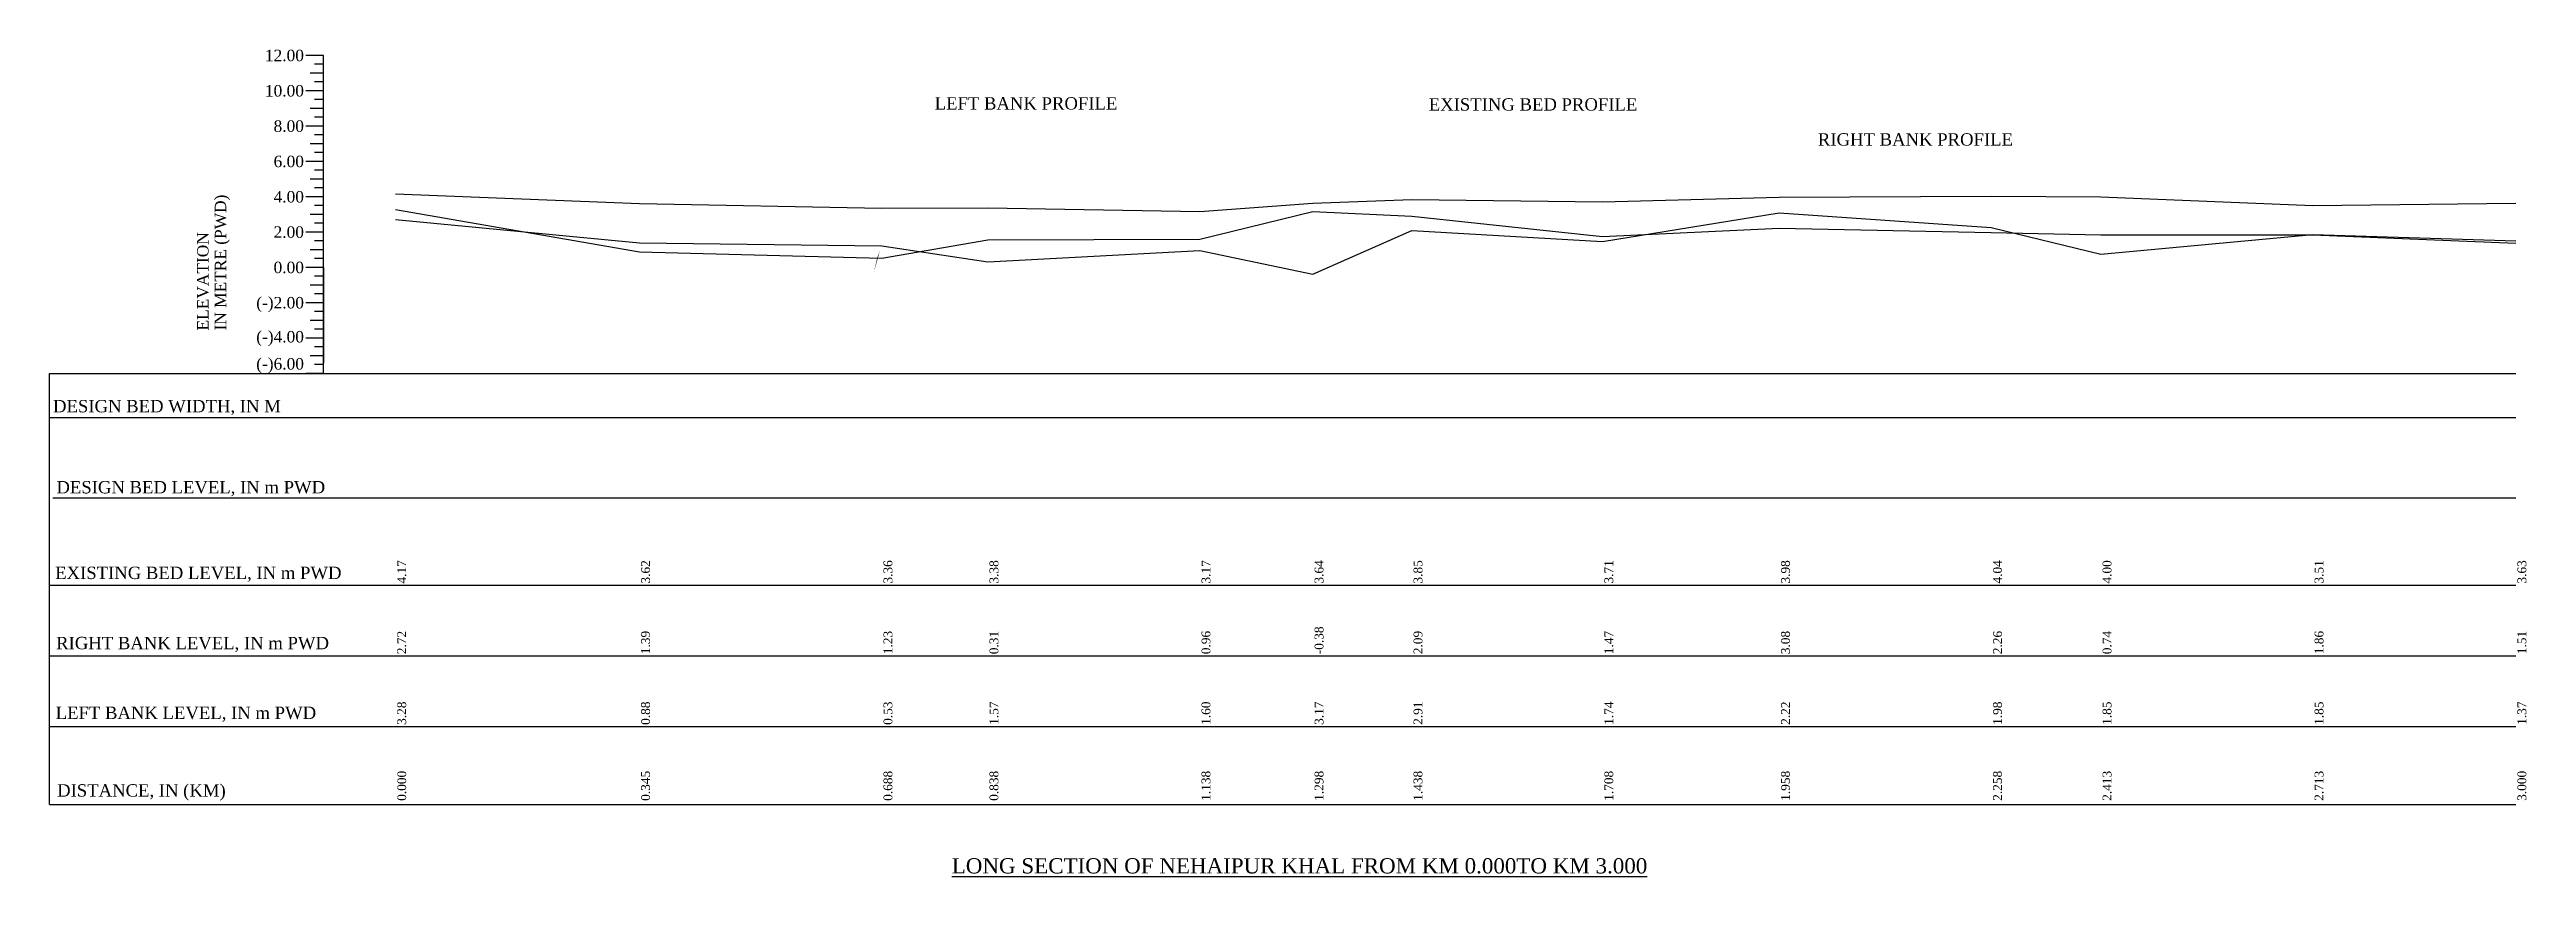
# Model space of a CAD drawing. Header units: metres. Extents: x -148477 to 168932, y -55673 to -2736.
# Drawn here: x -26770.7 to -26630.5, y -18481.3 to -18434.4 of the extents above; entities that cross this region are included whole.
import ezdxf
from ezdxf.enums import TextEntityAlignment as Align

# ---------------------------------------------------------------- set-up
doc = ezdxf.new("R2010")
doc.units = ezdxf.units.M
doc.styles.add('liza', font='times.ttf', dxfattribs={"height": 2})
doc.styles.get("Standard").update_dxf_attribs({"font": 'times.ttf'})

msp = doc.modelspace()

# ---------------------------------------------------------------- texts
at = {"color": 0, "lineweight": 30}
for s, p in [('12.00', (-26756.2616, -18435.095)), ('10.00', (-26756.2616, -18437.095)), ('8.00', (-26756.2616, -18439.095)), ('6.00', (-26756.2616, -18441.095)), ('4.00', (-26756.2616, -18443.095)), ('2.00', (-26756.2616, -18445.095)), ('0.00', (-26756.2616, -18447.095)), ('(-)2.00', (-26756.2616, -18449.095)), ('(-)4.00', (-26756.2616, -18451.02)), ('(-)6.00', (-26756.2616, -18452.5544))]:
    msp.add_text(s, height=0.65, dxfattribs=at).set_placement(p, align=Align.RIGHT)
for s, p in [('IN METRE (PWD)', (-26760.6616, -18450.34)), ('ELEVATION', (-26761.6616, -18450.34))]:
    msp.add_text(s, height=0.65, rotation=90, dxfattribs=at).set_placement(p)
at = {"color": 2, "lineweight": 30, "insert": (-26720.5619, -18437.1345), "char_height": 0.7, "attachment_point": 1}
msp.add_mtext('LEFT BANK PROFILE', dxfattribs=at)
at = {"color": 4, "lineweight": 30, "insert": (-26692.598, -18437.1942), "char_height": 0.7, "attachment_point": 1}
msp.add_mtext('EXISTING BED PROFILE', dxfattribs=at)
at = {"color": 6, "lineweight": 30, "insert": (-26670.5736, -18439.1749), "char_height": 0.7, "attachment_point": 1}
msp.add_mtext('RIGHT BANK PROFILE', dxfattribs=at)
at = {"color": 0, "lineweight": 30, "char_height": 0.7, "attachment_point": 1}
for s, insert in [('DESIGN BED WIDTH, IN M', (-26770.4638, -18454.2759)), ('DESIGN BED LEVEL, IN m PWD', (-26770.2731, -18458.8643)), ('EXISTING BED LEVEL, IN m PWD', (-26770.3439, -18463.7129)), ('RIGHT BANK LEVEL, IN m PWD', (-26770.289, -18467.6878)), ('LEFT BANK LEVEL, IN m PWD', (-26770.3118, -18471.6376)), ('DISTANCE, IN (KM)', (-26770.2335, -18476.0307))]:
    msp.add_mtext(s, dxfattribs=dict(at, insert=insert))
at = {"linetype": 'Continuous', "lineweight": -3, "ltscale": 0.5, "char_height": 0.5, "width": 2.15, "attachment_point": 1, "rotation": 90, "style": 'liza'}
for s, insert in [('4.17', (-26750.9778, -18464.67)), ('3.62', (-26737.1778, -18464.67)), ('3.36', (-26723.4578, -18464.67)), ('3.38', (-26717.4578, -18464.67)), ('3.17', (-26705.4578, -18464.67)), ('3.64', (-26699.0578, -18464.67)), ('3.85', (-26693.4578, -18464.67)), ('3.71', (-26682.6578, -18464.67)), ('3.98', (-26672.6578, -18464.67)), ('4.04', (-26660.6578, -18464.67)), ('4.00', (-26654.4578, -18464.67)), ('3.51', (-26642.4578, -18464.67)), ('3.63', (-26630.9778, -18464.67)), ('2.72', (-26750.9778, -18468.67)), ('1.39', (-26737.1778, -18468.67)), ('1.23', (-26723.4578, -18468.67)), ('0.31', (-26717.4578, -18468.67)), ('0.96', (-26705.4578, -18468.67)), ('-0.38', (-26699.0578, -18468.67)), ('2.09', (-26693.4578, -18468.67)), ('1.47', (-26682.6578, -18468.67)), ('3.08', (-26672.6578, -18468.67)), ('2.26', (-26660.6578, -18468.67)), ('0.74', (-26654.4578, -18468.67)), ('1.86', (-26642.4578, -18468.67)), ('1.51', (-26630.9778, -18468.67)), ('3.28', (-26750.9778, -18472.67)), ('0.88', (-26737.1778, -18472.67)), ('0.53', (-26723.4578, -18472.67)), ('1.57', (-26717.4578, -18472.67)), ('1.60', (-26705.4578, -18472.67)), ('3.17', (-26699.0578, -18472.67)), ('2.91', (-26693.4578, -18472.67)), ('1.74', (-26682.6578, -18472.67)), ('2.22', (-26672.6578, -18472.67)), ('1.98', (-26660.6578, -18472.67)), ('1.85', (-26654.4578, -18472.67)), ('1.85', (-26642.4578, -18472.67)), ('1.37', (-26630.9778, -18472.67)), ('0.000', (-26750.9778, -18476.97)), ('0.345', (-26737.1778, -18476.97)), ('0.688', (-26723.4578, -18476.97)), ('0.838', (-26717.4578, -18476.97)), ('1.138', (-26705.4578, -18476.97)), ('1.298', (-26699.0578, -18476.97)), ('1.438', (-26693.4578, -18476.97)), ('1.708', (-26682.6578, -18476.97)), ('1.958', (-26672.6578, -18476.97)), ('2.258', (-26660.6578, -18476.97)), ('2.413', (-26654.4578, -18476.97)), ('2.713', (-26642.4578, -18476.97)), ('3.000', (-26630.9778, -18476.97))]:
    msp.add_mtext(s, dxfattribs=dict(at, insert=insert))
at = {"color": 0, "linetype": 'ByBlock', "lineweight": 30, "insert": (-26719.5953, -18480.2193), "char_height": 0.861585, "width": 43.932388, "attachment_point": 1}
msp.add_mtext('\\pi-861.6,l861.6,t3.705e+004;{\\LLONG SECTION OF NEHAIPUR KHAL FROM KM 0.000TO KM 3.000}', dxfattribs=at)

# ---------------------------------------------------------------- linework, layer by layer
at = {"color": 0, "lineweight": 30}
for p, q in [((-26755.1616, -18434.77), (-26756.1616, -18434.77)), ((-26755.1616, -18435.27), (-26755.6616, -18435.27)), ((-26755.1616, -18452.77), (-26755.1616, -18434.77)), ((-26755.1616, -18436.77), (-26756.1616, -18436.77)), ((-26755.1616, -18436.77), (-26756.1616, -18436.77)), ((-26755.1616, -18436.77), (-26756.1616, -18436.77)), ((-26755.1616, -18435.77), (-26755.9116, -18435.77)), ((-26755.1616, -18436.27), (-26755.6616, -18436.27)), ((-26755.1616, -18437.77), (-26755.9116, -18437.77)), ((-26755.1616, -18437.27), (-26755.6616, -18437.27)), ((-26755.1616, -18438.27), (-26755.6616, -18438.27)), ((-26755.1616, -18438.77), (-26756.1616, -18438.77)), ((-26755.1616, -18438.77), (-26756.1616, -18438.77)), ((-26755.1616, -18439.77), (-26755.9116, -18439.77)), ((-26755.1616, -18439.77), (-26755.9116, -18439.77)), ((-26755.1616, -18439.27), (-26755.6616, -18439.27)), ((-26755.1616, -18439.27), (-26755.6616, -18439.27)), ((-26755.1616, -18440.77), (-26756.1616, -18440.77)), ((-26755.1616, -18440.27), (-26755.6616, -18440.27)), ((-26755.1616, -18441.77), (-26755.9116, -18441.77)), ((-26755.1616, -18441.27), (-26755.6616, -18441.27)), ((-26755.1616, -18442.27), (-26755.6616, -18442.27)), ((-26755.1616, -18442.77), (-26756.1616, -18442.77)), ((-26755.1616, -18443.77), (-26755.9116, -18443.77)), ((-26755.1616, -18443.27), (-26755.6616, -18443.27)), ((-26755.1616, -18444.77), (-26756.1616, -18444.77)), ((-26755.1616, -18444.27), (-26755.6616, -18444.27)), ((-26755.1616, -18445.27), (-26755.6616, -18445.27)), ((-26755.1616, -18446.77), (-26756.1616, -18446.77)), ((-26755.1616, -18445.77), (-26755.9116, -18445.77)), ((-26755.1616, -18446.27), (-26755.6616, -18446.27)), ((-26755.1616, -18447.77), (-26755.9116, -18447.77)), ((-26755.1616, -18447.27), (-26755.6616, -18447.27)), ((-26755.1616, -18448.77), (-26756.1616, -18448.77)), ((-26755.1616, -18448.27), (-26755.6616, -18448.27)), ((-26755.1616, -18449.27), (-26755.6616, -18449.27)), ((-26755.1616, -18450.77), (-26756.1616, -18450.77)), ((-26755.1616, -18449.77), (-26755.9116, -18449.77)), ((-26755.1616, -18450.27), (-26755.6616, -18450.27)), ((-26755.1616, -18451.77), (-26755.9116, -18451.77)), ((-26755.1616, -18451.27), (-26755.6616, -18451.27)), ((-26755.1616, -18452.27), (-26755.6616, -18452.27)), ((-26770.6616, -18452.77), (-26631.0778, -18452.77)), ((-26755.1616, -18452.77), (-26756.1616, -18452.77)), ((-26770.6616, -18455.2646), (-26631.0778, -18455.2646)), ((-26770.4674, -18459.8172), (-26631.0778, -18459.8172)), ((-26770.6616, -18477.17), (-26631.0778, -18477.17))]:
    msp.add_line(p, q, dxfattribs=at)
at = {"lineweight": 30}
for p, q in [((-26755.1616, -18446.77), (-26755.1616, -18452.2)), ((-26770.6616, -18477.17), (-26770.6616, -18452.77)), ((-26770.6616, -18464.77), (-26631.0778, -18464.77)), ((-26770.6616, -18468.77), (-26631.0778, -18468.77)), ((-26770.6616, -18472.77), (-26631.0778, -18472.77))]:
    msp.add_line(p, q, dxfattribs=at)
at = {"color": 2, "lineweight": 30}
msp.add_lwpolyline([(-26720.6267, -18437.5107, 0, 0, 0), (-26721.3318, -18437.5103, 0, 0, 0), (-26723.2352, -18444.3062, 0.2996, 0, 0), (-26723.8199, -18446.2333, 0, 0, 0)], format="xyseb", dxfattribs=at)
at = {"color": 4, "lineweight": 30}
msp.add_lwpolyline([(-26692.7296, -18437.6095, 0, 0, 0), (-26693.6015, -18437.5903, 0, 0, 0), (-26694.5771, -18441.72, 0.2996, 0, 0), (-26694.8706, -18442.9693, 0, 0, 0)], format="xyseb", dxfattribs=at)
at = {"color": 6, "lineweight": 30}
msp.add_lwpolyline([(-26670.7529, -18439.5572, 0, 0, 0), (-26671.9091, -18439.5634, 0, 0, 0), (-26672.5287, -18442.5546, 0.2996, 0, 0), (-26672.7578, -18443.69, 0, 0, 0)], format="xyseb", dxfattribs=at)
at = {"color": 0, "lineweight": 30}
msp.add_lwpolyline([(-26760.1616, -18450.47, 0, 0, 0), (-26760.1616, -18442.7234, 0.2767, 0, 0), (-26760.1616, -18442.17, 0, 0, 0)], format="xyseb", dxfattribs=at)
at = {"color": 3, "linetype": 'Continuous', "lineweight": -3, "ltscale": 0.5}
msp.add_lwpolyline([(-26751.0778, -18442.6), (-26737.2778, -18443.15), (-26723.5578, -18443.41), (-26717.5578, -18443.39), (-26705.5578, -18443.6), (-26699.1578, -18443.13), (-26693.5578, -18442.92), (-26682.7578, -18443.06), (-26672.7578, -18442.79), (-26660.7578, -18442.73), (-26654.5578, -18442.77), (-26642.5578, -18443.26), (-26631.0778, -18443.14)], dxfattribs=at)
at = {"color": 2, "linetype": 'Continuous', "lineweight": -3, "ltscale": 0.5}
msp.add_lwpolyline([(-26751.0778, -18443.49), (-26737.2778, -18445.89), (-26723.5578, -18446.24), (-26717.5578, -18445.2), (-26705.5578, -18445.17), (-26699.1578, -18443.6), (-26693.5578, -18443.86), (-26682.7578, -18445.03), (-26672.7578, -18444.55), (-26660.7578, -18444.79), (-26654.5578, -18444.92), (-26642.5578, -18444.92), (-26631.0778, -18445.4)], dxfattribs=at)
at = {"color": 6, "linetype": 'Continuous', "lineweight": -3, "ltscale": 0.5}
msp.add_lwpolyline([(-26751.0778, -18444.05), (-26737.2778, -18445.38), (-26723.5578, -18445.54), (-26717.5578, -18446.46), (-26705.5578, -18445.81), (-26699.1578, -18447.15), (-26693.5578, -18444.68), (-26682.7578, -18445.3), (-26672.7578, -18443.69), (-26660.7578, -18444.51), (-26654.5578, -18446.03), (-26642.5578, -18444.91), (-26631.0778, -18445.26)], dxfattribs=at)

msp.set_redraw_order([(e.dxf.handle, doc.entitydb.next_handle()) for e in msp.query("TEXT MTEXT ATTDEF DIMENSION ARC_DIMENSION")])  # texts and dimensions are drawn at this point

doc.saveas('drawing.dxf')
